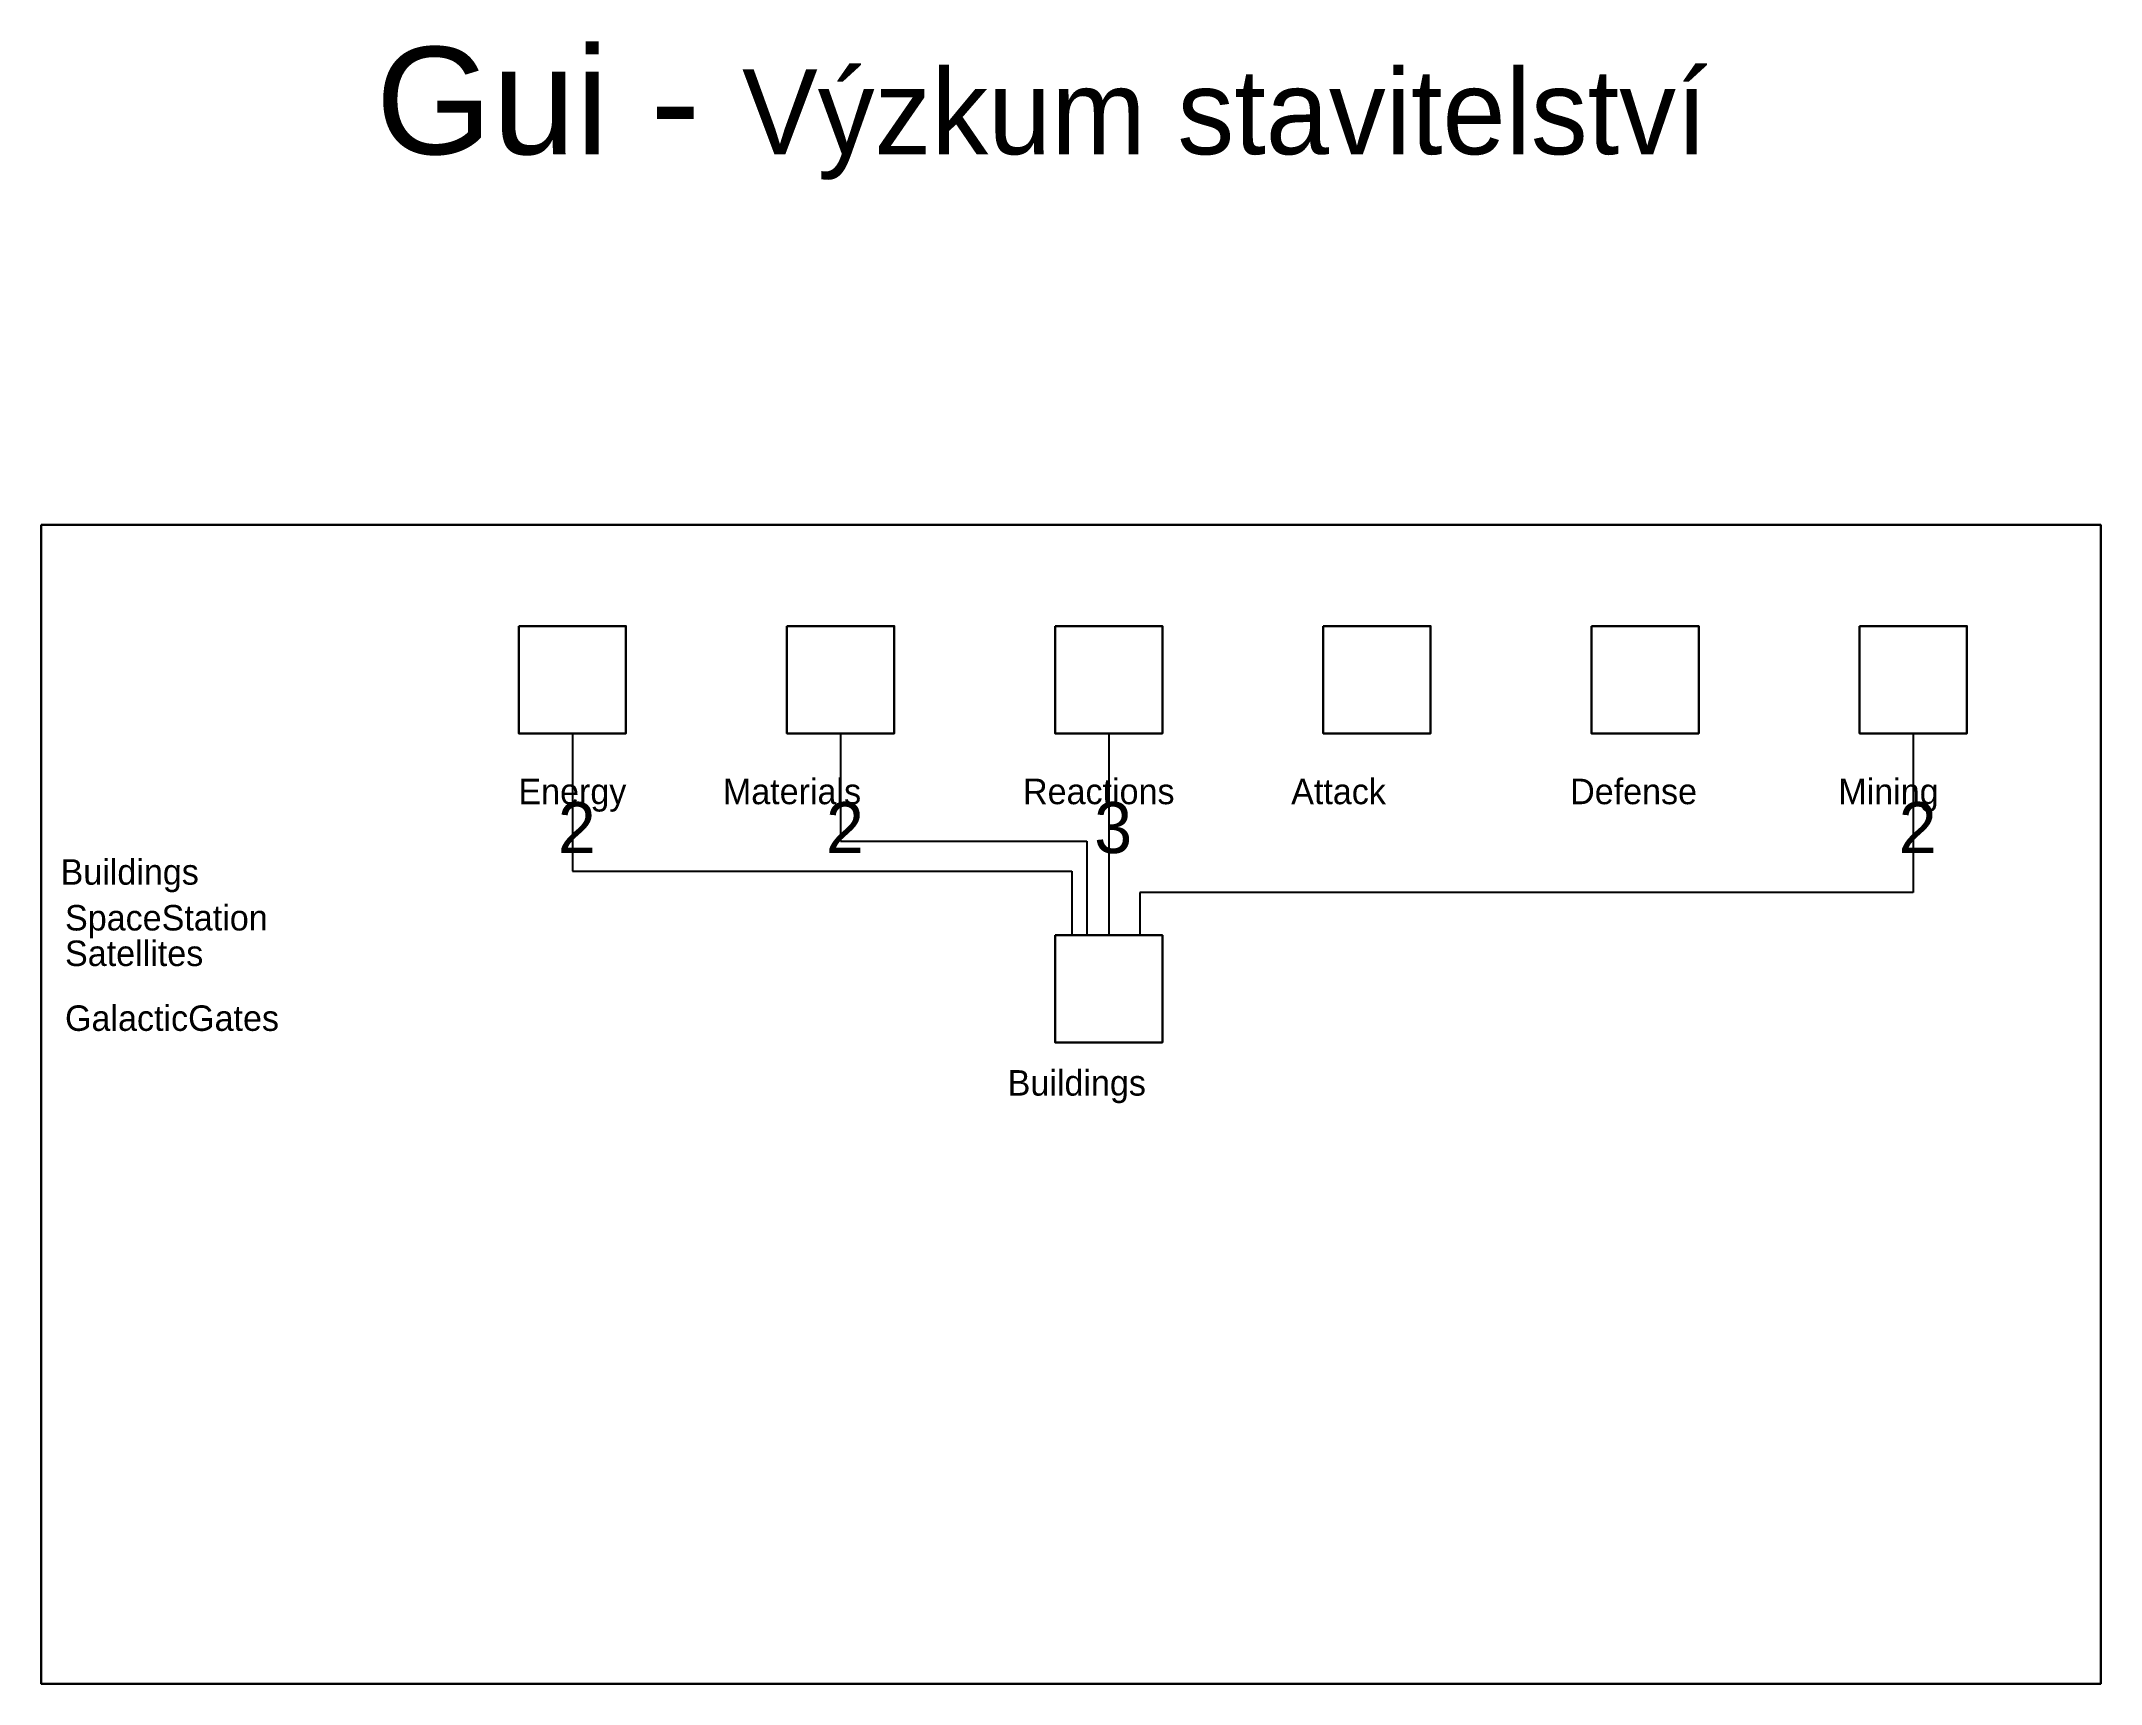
# Model space of a CAD drawing. Header units: millimetres. Extents: x 26535 to 76300, y -7871 to 12129.
# Drawn here: x 74380 to 76300, y -658 to 873 of the extents above; entities that cross this region are included whole.
import ezdxf

# ---------------------------------------------------------------- set-up
doc = ezdxf.new("R2010")
doc.units = ezdxf.units.MM
for name, color, linetype in [('Kce', 9, 'Continuous'), ('Prvky', 103, 'Continuous'), ('základní', 4, 'Continuous')]:
    doc.layers.add(name, color=color, linetype=linetype)
doc.layers.add('Layer2', color=231, linetype='Continuous', plot=False)
doc.layers.add('Obrys', color=253, linetype='Continuous', lineweight=30)
doc.styles.get("Standard").update_dxf_attribs({"font": 'arial.ttf'})

msp = doc.modelspace()

# ---------------------------------------------------------------- texts
at = {"layer": 'Obrys', "insert": (74691.416, 867.343), "char_height": 100, "attachment_point": 1}
msp.add_mtext_dynamic_manual_height_columns('Gui - {\\fCascadia Mono|b0|i0|c238|p49;\\H0.79167x;\\C96;\\c32768;Výzkum stavitelství}', width=1557.3709, gutter_width=12.5, heights=[347.945], dxfattribs=at)
at = {"layer": 'Prvky', "char_height": 30, "attachment_point": 1}
for insert in [(74397.657, 110.339), (75280.552, -86.244)]:
    msp.add_mtext_dynamic_manual_height_columns('{\\fCascadia Mono|b0|i0|c238|p49;\\H0.79167x;Buildings}', width=151.55762, gutter_width=12.5, heights=[0], dxfattribs=dict(at, insert=insert))
at = {"layer": 'základní', "attachment_point": 1}
for s, width, heights, insert, char_height in [('{\\fCascadia Mono|b0|i0|c238|p49;\\H0.79167x;Energy}', 151.55762, [0], (74824.466, 185.353), 30), ('{\\fCascadia Mono|b0|i0|c238|p49;\\H0.79167x;\\C5;Materials}', 229.62623, [0], (75015.091, 185.353), 30), ('{\\fCascadia Mono|b0|i0|c238|p49;\\H0.79167x;\\C5;Reactions}', 229.62623, [0], (75294.886, 185.353), 30), ('{\\fCascadia Mono|b0|i0|c238|p49;\\H0.79167x;\\C5;Attack}', 229.62623, [0], (75544.886, 185.353), 30), ('{\\fCascadia Mono|b0|i0|c238|p49;\\H0.79167x;Defense}', 229.62623, [0], (75804.906, 185.353), 30), ('{\\fCascadia Mono|b0|i0|c238|p49;\\H0.79167x;Mining}', 229.62623, [0], (76054.906, 185.353), 30), ('{\\fCascadia Mono|b0|i0|c238|p49;\\H0.79167x;2}', 41.4547, [33.963], (74861.226, 163.538), 60), ('{\\fCascadia Mono|b0|i0|c238|p49;\\H0.79167x;2}', 41.4547, [33.963], (75111.226, 163.538), 60), ('{\\fCascadia Mono|b0|i0|c238|p49;\\H0.79167x;3}', 41.4547, [33.963], (75361.226, 163.538), 60), ('{\\fCascadia Mono|b0|i0|c238|p49;\\H0.79167x;2}', 41.4547, [33.963], (76111.226, 163.538), 60), ('{\\fCascadia Mono|b0|i0|c238|p49;\\H0.79167x;SpaceStation}', 229.62623, [0], (74401.824, 67.643), 30), ('{\\fCascadia Mono|b0|i0|c238|p49;\\H0.79167x;Satellites}', 229.62623, [0], (74401.824, 34.526), 30), ('{\\fCascadia Mono|b0|i0|c238|p49;\\H0.79167x;GalacticGates}', 229.62623, [0], (74401.824, -25.913), 30)]:
    msp.add_mtext_dynamic_manual_height_columns(s, width=width, gutter_width=12.5, heights=heights, dxfattribs=dict(at, insert=insert, char_height=char_height))

# ---------------------------------------------------------------- linework, layer by layer
at = {"layer": 'Kce'}
for p, q in [((74824.766, 327.536), (74924.766, 327.536)), ((74924.766, 327.536), (74924.766, 227.536)), ((75074.766, 327.536), (75174.766, 327.536)), ((75174.766, 327.536), (75174.766, 227.536)), ((75324.766, 327.536), (75424.766, 327.536)), ((75424.766, 327.536), (75424.766, 227.536)), ((75574.766, 327.536), (75674.766, 327.536)), ((75674.766, 327.536), (75674.766, 227.536)), ((75824.766, 327.536), (75924.766, 327.536)), ((75924.766, 327.536), (75924.766, 227.536)), ((76074.766, 327.536), (76174.766, 327.536)), ((76174.766, 327.536), (76174.766, 227.536)), ((75424.766, 39.518), (75424.766, -60.482))]:
    msp.add_line(p, q, dxfattribs=at)
at = {"layer": 'Layer2'}
for p, q in [((74874.766, 227.536), (74874.766, 99.102)), ((75124.766, 227.536), (75124.766, 127.195)), ((75374.766, 227.536), (75374.766, 39.518)), ((76124.766, 227.536), (76124.766, 79.436)), ((75124.766, 127.195), (75354.502, 127.195)), ((75354.502, 127.195), (75354.502, 39.518)), ((74874.766, 99.102), (75340.451, 99.102)), ((75340.451, 99.102), (75340.451, 39.518)), ((76124.766, 79.436), (75403.679, 79.436)), ((75403.679, 79.436), (75403.679, 39.518))]:
    msp.add_line(p, q, dxfattribs=at)
at = {"layer": 'Obrys'}
for points in [[(74379.603, 421.848), (76299.603, 421.848), (76299.603, -658.152), (74379.603, -658.152)], [(74824.766, 327.536), (74924.766, 327.536), (74924.766, 227.536), (74824.766, 227.536)], [(75074.766, 327.536), (75174.766, 327.536), (75174.766, 227.536), (75074.766, 227.536)], [(75324.766, 327.536), (75424.766, 327.536), (75424.766, 227.536), (75324.766, 227.536)], [(75574.766, 327.536), (75674.766, 327.536), (75674.766, 227.536), (75574.766, 227.536)], [(75824.766, 327.536), (75924.766, 327.536), (75924.766, 227.536), (75824.766, 227.536)], [(76074.766, 327.536), (76174.766, 327.536), (76174.766, 227.536), (76074.766, 227.536)], [(75324.766, 39.518), (75424.766, 39.518), (75424.766, -60.482), (75324.766, -60.482)]]:
    msp.add_lwpolyline(points, close=True, dxfattribs=at)
at = {"layer": 'základní'}
for p, q in [((74379.603, -658.152), (74379.603, 421.848)), ((74379.603, 421.848), (76299.603, 421.848)), ((76299.603, 421.848), (76299.603, -658.152)), ((76299.603, -658.152), (74379.603, -658.152))]:
    msp.add_line(p, q, dxfattribs=at)

msp.set_redraw_order([(e.dxf.handle, doc.entitydb.next_handle()) for e in msp.query("TEXT MTEXT ATTDEF DIMENSION ARC_DIMENSION")])  # texts and dimensions are drawn at this point

doc.saveas('drawing.dxf')
